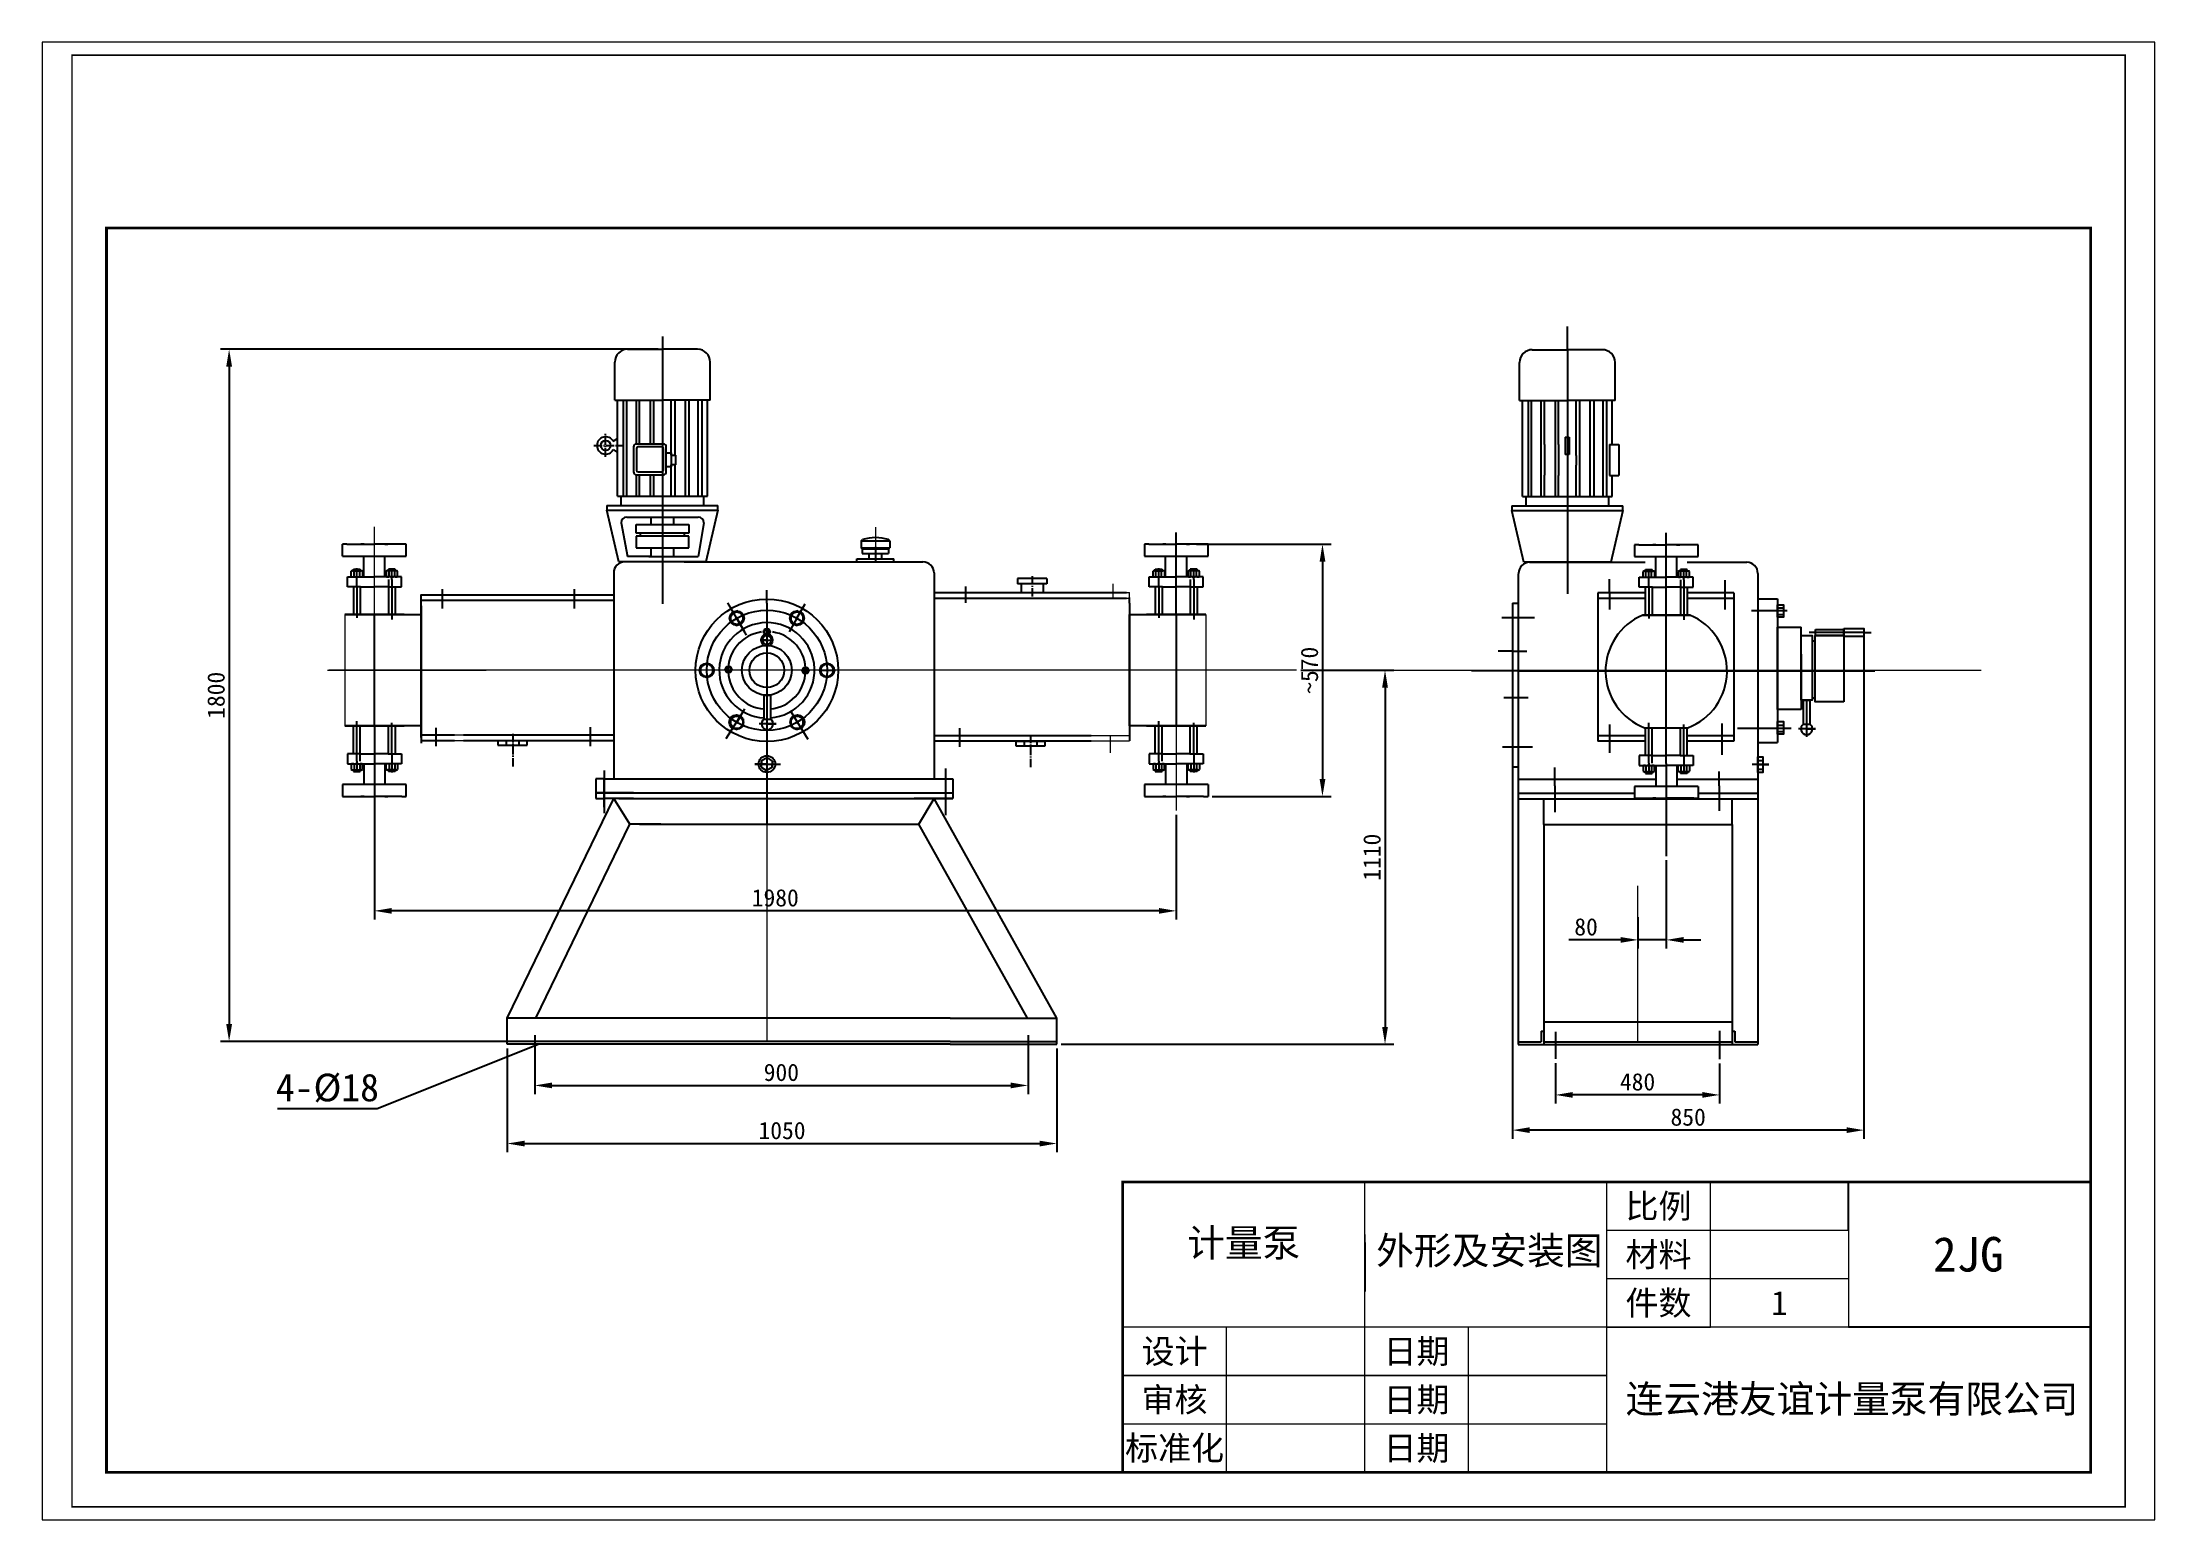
# Paper-space layout 'N' of a CAD drawing. Header units: millimetres. Extents: x 29 to 261, y 20 to 182.
# The model-space entities are those that its viewports show. They can reach past a viewport. Long polylines and large blocks are cut down to what shows.
import ezdxf
from ezdxf.enums import TextEntityAlignment as Align

# ---------------------------------------------------------------- set-up
doc = ezdxf.new("R2010")
doc.units = ezdxf.units.MM
doc.header["$PDMODE"] = 35
doc.linetypes.add('CENTER', pattern=[0.82, 0.7, -0.04, 0.04, -0.04])
doc.linetypes.add('CENTER2', pattern=[28.575, 19.05, -3.175, 3.175, -3.175])
doc.layers.add('02-中心线', color=1, linetype='CENTER2', lineweight=15)
doc.layers.add('04-标注', color=3, linetype='Continuous', lineweight=20)
for name, color, linetype in [('05-文字', 5, 'Continuous'), ('2', 4, 'Continuous'), ('5', 1, 'CENTER')]:
    doc.layers.add(name, color=color, linetype=linetype)
doc.styles.add('S', font='SimSun.ttf')
doc.dimstyles.new('ISO-25', dxfattribs={"dimtxt": 2.5, "dimasz": 2.5, "dimexe": 1.25, "dimexo": 0.625, "dimtad": 1, "dimtxsty": 'Standard', "dimcen": 2.5, "dimadec": 0, "dimazin": 0, "dimtfac": 1, "dimtmove": 0, "dimatfit": 3, "dimfxl": 0, "dimarcsym": 0})

psp = doc.layouts.new('N')

msp = doc.modelspace()

# ---------------------------------------------------------------- texts
at = {"color": 0, "style": 'S'}
msp.add_text('4-%%C18', height=4, dxfattribs=at).set_placement((67.896, 75.919), align=Align.MIDDLE_CENTER)
at = {"style": 'S'}
for s, height, p in [('比例', 3.5, (260.438, 58.753)), ('材料', 3.5, (260.438, 51.753)), ('件数', 3.5, (260.438, 44.753)), ('设计', 3.5, (190.438, 37.753)), ('日期', 3.5, (225.438, 37.753)), ('审核', 3.5, (190.438, 30.753)), ('日期', 3.5, (225.438, 30.753)), ('连云港友谊计量泵有限公司', 4, (288.437, 30.857)), ('标准化', 3.5, (190.438, 23.753)), ('日期', 3.5, (225.438, 23.753))]:
    msp.add_text(s, height=height, dxfattribs=at).set_placement(p, align=Align.MIDDLE_CENTER)
at = {"layer": '04-标注', "color": 0, "style": 'S'}
for s, height, p in [('计量泵', 4, (200.438, 53.435)), ('外形及安装图', 4, (235.975, 52.327)), ('2JG', 5, (305.255, 51.793)), ('1', 3.5, (277.938, 44.753))]:
    msp.add_text(s, height=height, dxfattribs=at).set_placement(p, align=Align.MIDDLE_CENTER)

# ---------------------------------------------------------------- blocks, each defined once
blk = doc.blocks.new('*D9')
at = {"color": 0, "lineweight": -2}
for p, q in [((93.91, 81.57), (93.91, 66.56)), ((173.42, 81.57), (173.42, 66.56)), ((96.41, 67.81), (170.92, 67.81))]:
    blk.add_line(p, q, dxfattribs=at)
at = {"color": 0}
for points in [[(96.41, 68.22), (96.41, 67.39), (93.91, 67.81)], [(170.92, 68.22), (170.92, 67.39), (173.42, 67.81)]]:
    blk.add_solid(points, dxfattribs=at)
at = {"layer": 'Defpoints', "color": 0}
for p in [(93.91, 82.19), (173.42, 82.19), (173.42, 67.81)]:
    blk.add_point(p, dxfattribs=at)
at = {"color": 0, "insert": (133.66, 69.68), "char_height": 2.5, "attachment_point": 5}
blk.add_mtext('\\A1;1050', dxfattribs=at)
blk = doc.blocks.new('*D10')
at = {"color": 0, "lineweight": -2}
for p, q in [((115.74, 182.7), (52.43, 182.7)), ((53.68, 180.2), (53.68, 85.09)), ((110.4, 82.59), (52.43, 82.59))]:
    blk.add_line(p, q, dxfattribs=at)
at = {"color": 0}
for points in [[(53.26, 180.2), (54.1, 180.2), (53.68, 182.7)], [(53.26, 85.09), (54.1, 85.09), (53.68, 82.59)]]:
    blk.add_solid(points, dxfattribs=at)
at = {"layer": 'Defpoints', "color": 0}
for p in [(116.36, 182.7), (53.68, 82.59), (111.02, 82.59)]:
    blk.add_point(p, dxfattribs=at)
at = {"color": 0, "insert": (51.8, 132.65), "char_height": 2.5, "attachment_point": 5, "rotation": 90}
blk.add_mtext('\\A1;1800', dxfattribs=at)
blk = doc.blocks.new('*D12')
at = {"color": 0, "lineweight": -2}
for p, q in [((208.69, 136.27), (222.13, 136.27)), ((220.88, 133.77), (220.88, 84.69)), ((174.04, 82.19), (222.13, 82.19))]:
    blk.add_line(p, q, dxfattribs=at)
at = {"color": 0}
for points in [[(220.46, 133.77), (221.3, 133.77), (220.88, 136.27)], [(220.46, 84.69), (221.3, 84.69), (220.88, 82.19)]]:
    blk.add_solid(points, dxfattribs=at)
at = {"layer": 'Defpoints', "color": 0}
for p in [(208.07, 136.27), (173.42, 82.19), (220.88, 82.19)]:
    blk.add_point(p, dxfattribs=at)
at = {"color": 0, "insert": (219, 109.23), "char_height": 2.5, "attachment_point": 5, "rotation": 90}
blk.add_mtext('\\A1;1110', dxfattribs=at)
blk = doc.blocks.new('*D17')
at = {"color": 0, "lineweight": -2}
for p, q in [((97.88, 83.49), (97.88, 74.96)), ((169.24, 83.49), (169.24, 74.96)), ((100.38, 76.21), (166.74, 76.21))]:
    blk.add_line(p, q, dxfattribs=at)
at = {"color": 0}
for points in [[(100.38, 76.63), (100.38, 75.8), (97.88, 76.21)], [(166.74, 76.63), (166.74, 75.8), (169.24, 76.21)]]:
    blk.add_solid(points, dxfattribs=at)
at = {"layer": 'Defpoints', "color": 0}
for p in [(97.88, 84.11), (169.24, 84.11), (169.24, 76.21)]:
    blk.add_point(p, dxfattribs=at)
at = {"color": 0, "insert": (133.56, 78.09), "char_height": 2.5, "attachment_point": 5}
blk.add_mtext('\\A1;900', dxfattribs=at)
blk = doc.blocks.new('*D21')
at = {"color": 0, "lineweight": -2}
for p, q in [((193.6, 154.5), (213.08, 154.5)), ((211.83, 152), (211.83, 120.53)), ((195.9, 118.03), (213.08, 118.03))]:
    blk.add_line(p, q, dxfattribs=at)
at = {"color": 0}
for points in [[(211.42, 152), (212.25, 152), (211.83, 154.5)], [(211.42, 120.53), (212.25, 120.53), (211.83, 118.03)]]:
    blk.add_solid(points, dxfattribs=at)
at = {"layer": 'Defpoints', "color": 0}
for p in [(192.98, 154.5), (195.28, 118.03), (211.83, 118.03)]:
    blk.add_point(p, dxfattribs=at)
at = {"color": 0, "insert": (209.96, 136.27), "char_height": 2.5, "attachment_point": 5, "rotation": 90}
blk.add_mtext('\\A1;~570', dxfattribs=at)
blk = doc.blocks.new('*D26')
at = {"color": 0, "lineweight": -2}
for p, q in [((245.53, 79.45), (245.53, 73.59)), ((269.28, 79.37), (269.28, 73.59)), ((266.78, 74.84), (248.03, 74.84))]:
    blk.add_line(p, q, dxfattribs=at)
at = {"color": 0}
for points in [[(248.03, 75.26), (248.03, 74.43), (245.53, 74.84)], [(266.78, 75.26), (266.78, 74.43), (269.28, 74.84)]]:
    blk.add_solid(points, dxfattribs=at)
at = {"layer": 'Defpoints', "color": 0}
for p in [(245.53, 80.08), (269.28, 79.99), (245.53, 74.84)]:
    blk.add_point(p, dxfattribs=at)
at = {"color": 0, "insert": (257.41, 76.72), "char_height": 2.5, "attachment_point": 5}
blk.add_mtext('\\A1;480', dxfattribs=at)
blk = doc.blocks.new('*D27')
at = {"color": 0, "lineweight": -2}
for p, q in [((290.15, 141.69), (290.15, 68.5)), ((239.32, 133.5), (239.32, 68.5)), ((287.65, 69.75), (241.82, 69.75))]:
    blk.add_line(p, q, dxfattribs=at)
at = {"color": 0}
for points in [[(241.82, 70.16), (241.82, 69.33), (239.32, 69.75)], [(287.65, 70.16), (287.65, 69.33), (290.15, 69.75)]]:
    blk.add_solid(points, dxfattribs=at)
at = {"layer": 'Defpoints', "color": 0}
for p in [(290.15, 142.32), (239.32, 134.13), (239.32, 69.75)]:
    blk.add_point(p, dxfattribs=at)
at = {"color": 0, "insert": (264.73, 71.62), "char_height": 2.5, "attachment_point": 5}
blk.add_mtext('\\A1;850', dxfattribs=at)
blk = doc.blocks.new('*D28')
at = {"layer": '04-标注', "color": 0, "lineweight": -2}
for p, q in [((261.56, 108.78), (261.56, 96.02)), ((257.46, 100.54), (257.46, 96.02)), ((254.96, 97.27), (247.46, 97.27)), ((261.56, 97.27), (257.46, 97.27)), ((264.06, 97.27), (266.56, 97.27))]:
    blk.add_line(p, q, dxfattribs=at)
at = {"layer": '04-标注', "color": 0}
for points in [[(254.96, 97.68), (254.96, 96.85), (257.46, 97.27)], [(264.06, 97.68), (264.06, 96.85), (261.56, 97.27)]]:
    blk.add_solid(points, dxfattribs=at)
at = {"layer": 'Defpoints', "color": 0}
for p in [(261.56, 109.4), (257.46, 101.17), (257.46, 97.27)]:
    blk.add_point(p, dxfattribs=at)
at = {"layer": '04-标注', "color": 0, "insert": (249.96, 99.14), "char_height": 2.5, "attachment_point": 5}
blk.add_mtext('\\A1;80', dxfattribs=at)
blk = doc.blocks.new('*D29')
at = {"layer": '04-标注', "color": 0, "lineweight": -2}
for p, q in [((74.69, 117.41), (74.69, 100.22)), ((190.67, 115.36), (190.67, 100.22)), ((188.17, 101.47), (77.19, 101.47))]:
    blk.add_line(p, q, dxfattribs=at)
at = {"layer": '04-标注', "color": 0}
for points in [[(77.19, 101.88), (77.19, 101.05), (74.69, 101.47)], [(188.17, 101.88), (188.17, 101.05), (190.67, 101.47)]]:
    blk.add_solid(points, dxfattribs=at)
at = {"layer": 'Defpoints', "color": 0}
for p in [(74.69, 118.03), (190.67, 115.99), (74.69, 101.47)]:
    blk.add_point(p, dxfattribs=at)
at = {"layer": '04-标注', "color": 0, "insert": (132.68, 103.34), "char_height": 2.5, "attachment_point": 5}
blk.add_mtext('\\A1;1980', dxfattribs=at)

# ---------------------------------------------------------------- dimensions: what is measured, and where the dimension line sits
at = {"color": 0}
for base, p1, p2, text, picture, middle in [((53.678, 82.593), (116.364, 182.698), (111.022, 82.593), '1800', '*D10', (51.803, 132.645)), ((211.832, 118.033), (192.976, 154.498), (195.277, 118.033), '~570', '*D21', (209.957, 136.265)), ((220.879, 82.193), (208.066, 136.265), (173.415, 82.193), '1110', '*D12', (219.004, 109.229))]:
    dim = msp.add_linear_dim(base=base, p1=p1, p2=p2, angle=90, text=text, dimstyle='ISO-25', override={"dimtp": -0.009, "dimtm": 0.034, "dimtfac": 0.5, "dimtolj": 1}, dxfattribs=at)
    dim.commit()
    dim.dimension.update_dxf_attribs({"geometry": picture, "text_midpoint": middle})
for base, p1, p2, text, picture, middle in [((239.317, 69.748), (290.147, 142.318), (239.317, 134.126), '850', '*D27', (264.732, 71.623)), ((169.235, 76.213), (97.88, 84.113), (169.235, 84.113), '900', '*D17', (133.558, 78.088)), ((173.415, 67.808), (93.909, 82.193), (173.415, 82.193), '1050', '*D9', (133.662, 69.683)), ((245.534, 74.842), (269.277, 79.993), (245.534, 80.077), '480', '*D26', (257.406, 76.717))]:
    dim = msp.add_linear_dim(base=base, p1=p1, p2=p2, text=text, dimstyle='ISO-25', override={"dimtp": -0.009, "dimtm": 0.034, "dimtfac": 0.5, "dimtolj": 1}, dxfattribs=at)
    dim.commit()
    dim.dimension.update_dxf_attribs({"geometry": picture, "text_midpoint": middle})
at = {"layer": '04-标注', "color": 0}
for base, p1, p2, text, picture, middle in [((74.694, 101.467), (190.675, 115.99), (74.694, 118.033), '1980', '*D29', (132.684, 103.342)), ((257.465, 97.268), (261.561, 109.4), (257.465, 101.169), '80', '*D28', (249.965, 99.143))]:
    dim = msp.add_linear_dim(base=base, p1=p1, p2=p2, text=text, dimstyle='ISO-25', override={"dimtp": -0.009, "dimtm": 0.034, "dimtfac": 0.5, "dimtolj": 1}, dxfattribs=at)
    dim.commit()
    dim.dimension.update_dxf_attribs({"geometry": picture, "text_midpoint": middle})

# ---------------------------------------------------------------- linework, layer by layer
at = {"color": 0}
for p, q in [((116.364, 184.532), (116.364, 145.89)), ((247.253, 182.639), (247.253, 185.998)), ((247.253, 182.639), (247.253, 147.33)), ((243.427, 168.929), (243.427, 164.508)), ((243.935, 168.932), (243.935, 164.505)), ((245.489, 168.932), (245.489, 164.468)), ((245.997, 168.932), (245.997, 164.468)), ((246.926, 169.991), (247.523, 169.991)), ((246.926, 169.991), (246.926, 167.468)), ((247.523, 169.991), (247.523, 167.468)), ((253.331, 168.932), (254.71, 168.932)), ((253.331, 168.932), (253.331, 164.468)), ((254.71, 168.932), (254.71, 164.468)), ((247.523, 167.468), (246.926, 167.468)), ((248.509, 167.319), (248.509, 165.93)), ((249.017, 167.319), (249.017, 165.93)), ((253.331, 164.468), (254.71, 164.468)), ((108.334, 160.096), (108.334, 159.453)), ((110.072, 151.947), (108.334, 159.453)), ((124.395, 159.453), (122.654, 151.947)), ((124.395, 159.453), (124.395, 160.096)), ((239.223, 160.037), (239.223, 159.394)), ((240.961, 151.888), (239.223, 159.394)), ((255.283, 159.394), (253.543, 151.888)), ((255.283, 159.394), (255.283, 160.037)), ((110.385, 157.607), (111.313, 152.709)), ((122.344, 157.607), (121.541, 152.709)), ((190.675, 144.321), (190.675, 156.22)), ((261.561, 144.258), (261.561, 156.157)), ((70.727, 154.498), (70.092, 154.498)), ((70.092, 152.792), (70.092, 154.498)), ((70.092, 152.792), (79.296, 152.792)), ((70.727, 154.498), (74.694, 154.498)), ((72.081, 154.498), (72.748, 154.498)), ((73.203, 154.498), (72.748, 154.498)), ((73.162, 152.113), (73.162, 152.792)), ((79.296, 154.498), (74.694, 154.498)), ((76.185, 154.498), (76.64, 154.498)), ((76.226, 152.113), (76.226, 152.792)), ((79.296, 152.792), (79.296, 154.498)), ((145.087, 154.994), (145.315, 155.182)), ((145.087, 154.994), (145.087, 153.996)), ((145.087, 154.994), (149.234, 154.994)), ((145.241, 153.842), (145.087, 153.996)), ((145.087, 153.996), (149.234, 153.996)), ((145.241, 153.842), (145.241, 153.151)), ((145.241, 153.842), (149.081, 153.842)), ((145.241, 153.151), (149.081, 153.151)), ((146.239, 152.408), (146.239, 153.151)), ((146.239, 152.408), (146.239, 153.151)), ((147.161, 154.149), (147.161, 151.947)), ((147.161, 153.481), (147.161, 152.615)), ((148.082, 152.408), (148.082, 153.151)), ((149.234, 154.994), (149.051, 155.168)), ((149.081, 153.842), (149.234, 153.996)), ((149.081, 153.842), (149.081, 153.151)), ((149.234, 154.994), (149.234, 153.996)), ((186.708, 154.498), (186.073, 154.498)), ((186.073, 154.498), (186.073, 152.792)), ((186.073, 152.792), (195.277, 152.792)), ((186.708, 154.498), (190.675, 154.498)), ((188.062, 154.498), (188.729, 154.498)), ((189.184, 154.498), (188.729, 154.498)), ((189.143, 152.113), (189.143, 152.792)), ((195.277, 154.498), (190.675, 154.498)), ((192.165, 154.498), (192.621, 154.498)), ((192.207, 152.113), (192.207, 152.792)), ((195.277, 152.792), (195.277, 154.498)), ((257.594, 154.435), (256.959, 154.435)), ((256.959, 154.435), (256.959, 152.729)), ((257.594, 154.435), (261.561, 154.435)), ((258.948, 154.435), (259.615, 154.435)), ((260.07, 154.435), (259.615, 154.435)), ((266.163, 154.435), (261.561, 154.435)), ((263.052, 154.435), (263.507, 154.435)), ((266.163, 152.729), (266.163, 154.435)), ((70.791, 148.336), (70.791, 149.78)), ((70.791, 149.78), (74.694, 149.78)), ((71.339, 149.835), (71.339, 150.612)), ((71.544, 150.668), (72.78, 150.668)), ((71.669, 150.668), (71.669, 150.914)), ((71.669, 150.914), (72.655, 150.914)), ((71.741, 150.668), (71.741, 150.914)), ((71.75, 149.835), (71.75, 150.612)), ((72.162, 149.418), (72.162, 151.029)), ((72.162, 148.336), (72.162, 149.78)), ((72.574, 149.835), (72.574, 150.612)), ((72.584, 150.668), (72.584, 150.914)), ((72.655, 150.668), (72.655, 150.914)), ((72.986, 150.612), (72.986, 149.835)), ((73.162, 149.78), (73.162, 152.113)), ((78.597, 149.78), (74.694, 149.78)), ((76.226, 149.78), (76.226, 152.113)), ((76.402, 150.612), (76.402, 149.835)), ((77.843, 150.668), (76.608, 150.668)), ((76.732, 150.668), (76.732, 150.914)), ((77.719, 150.914), (76.732, 150.914)), ((76.804, 150.668), (76.804, 150.914)), ((76.814, 149.835), (76.814, 150.612)), ((77.226, 149.418), (77.226, 151.029)), ((77.637, 149.835), (77.637, 150.612)), ((77.647, 150.668), (77.647, 150.914)), ((77.719, 150.668), (77.719, 150.914)), ((78.049, 149.835), (78.049, 150.612)), ((78.597, 148.336), (78.597, 149.78)), ((109.313, 150.347), (109.313, 120.584)), ((116.364, 151.947), (110.072, 151.947)), ((119.148, 151.947), (110.913, 151.947)), ((114.73, 152.709), (111.313, 152.709)), ((119.51, 151.947), (152.765, 151.947)), ((144.47, 151.947), (144.47, 152.408)), ((144.47, 152.408), (149.851, 152.408)), ((144.47, 151.947), (144.47, 151.947)), ((144.47, 151.947), (144.47, 151.947)), ((149.851, 151.947), (149.851, 152.408)), ((152.765, 151.947), (154.045, 151.947)), ((155.645, 150.347), (155.645, 120.584)), ((155.645, 150.347), (155.645, 120.584)), ((186.772, 148.336), (186.772, 149.78)), ((186.772, 149.78), (190.675, 149.78)), ((187.319, 149.835), (187.319, 150.612)), ((187.525, 150.668), (188.761, 150.668)), ((187.65, 150.668), (187.65, 150.914)), ((187.65, 150.914), (188.636, 150.914)), ((187.722, 150.668), (187.722, 150.914)), ((187.731, 149.835), (187.731, 150.612)), ((188.143, 149.418), (188.143, 151.029)), ((188.143, 148.336), (188.143, 149.78)), ((188.555, 149.835), (188.555, 150.612)), ((188.564, 150.668), (188.564, 150.914)), ((188.636, 150.668), (188.636, 150.914)), ((188.967, 150.612), (188.967, 149.835)), ((189.143, 149.78), (189.143, 152.113)), ((194.578, 149.78), (190.675, 149.78)), ((192.207, 149.78), (192.207, 152.113)), ((192.383, 150.612), (192.383, 149.835)), ((193.824, 150.668), (192.589, 150.668)), ((192.713, 150.668), (192.713, 150.914)), ((193.7, 150.914), (192.713, 150.914)), ((192.785, 150.668), (192.785, 150.914)), ((192.795, 149.835), (192.795, 150.612)), ((193.206, 149.418), (193.206, 151.029)), ((193.618, 149.835), (193.618, 150.612)), ((193.628, 150.668), (193.628, 150.914)), ((193.7, 150.668), (193.7, 150.914)), ((194.03, 149.835), (194.03, 150.612)), ((194.578, 148.336), (194.578, 149.78)), ((240.208, 150.441), (240.117, 150.093)), ((240.117, 150.093), (240.117, 82.134)), ((247.253, 151.888), (240.961, 151.888)), ((241.763, 151.888), (258.533, 151.888)), ((250.036, 151.888), (241.801, 151.888)), ((256.959, 152.729), (266.163, 152.729)), ((258.206, 149.772), (258.206, 150.55)), ((258.412, 150.605), (259.647, 150.605)), ((258.536, 150.605), (258.536, 150.851)), ((258.536, 150.851), (259.523, 150.851)), ((258.608, 150.605), (258.608, 150.851)), ((258.618, 149.772), (258.618, 150.55)), ((259.029, 149.355), (259.029, 150.967)), ((259.441, 149.772), (259.441, 150.55)), ((259.451, 150.605), (259.451, 150.851)), ((259.523, 150.605), (259.523, 150.851)), ((259.853, 150.55), (259.853, 149.772)), ((260.029, 152.05), (260.029, 152.729)), ((260.029, 149.717), (260.029, 152.05)), ((263.093, 152.05), (263.093, 152.729)), ((263.093, 149.717), (263.093, 152.05)), ((263.269, 150.55), (263.269, 149.772)), ((264.71, 150.605), (263.475, 150.605)), ((263.599, 150.605), (263.599, 150.851)), ((264.586, 150.851), (263.599, 150.851)), ((263.671, 150.605), (263.671, 150.851)), ((263.681, 149.772), (263.681, 150.55)), ((264.093, 149.355), (264.093, 150.967)), ((264.505, 149.772), (264.505, 150.55)), ((264.514, 150.605), (264.514, 150.851)), ((264.586, 151.888), (273.212, 151.888)), ((264.586, 150.605), (264.586, 150.851)), ((264.916, 149.772), (264.916, 150.55)), ((274.812, 150.288), (274.812, 145.868)), ((72.702, 148.336), (70.791, 148.336)), ((71.666, 148.336), (71.666, 144.321)), ((72.162, 148.336), (72.162, 143.842)), ((72.658, 148.336), (72.658, 144.321)), ((72.702, 148.336), (74.694, 148.336)), ((76.685, 148.336), (74.694, 148.336)), ((76.685, 148.336), (78.597, 148.336)), ((76.73, 149.418), (76.73, 144.321)), ((77.223, 148.336), (77.223, 144.321)), ((77.226, 149.418), (77.226, 143.617)), ((77.719, 148.336), (77.719, 144.321)), ((81.473, 142.781), (81.473, 147.21)), ((109.313, 147.146), (81.473, 147.146)), ((81.473, 146.346), (81.473, 147.146)), ((84.511, 148.022), (84.511, 145.219)), ((103.609, 148.022), (103.609, 145.219)), ((131.467, 145.973), (131.467, 147.865)), ((155.645, 147.52), (183.485, 147.52)), ((155.645, 146.72), (183.485, 146.72)), ((160.185, 148.395), (160.185, 146.045)), ((183.896, 145.988), (183.896, 146.788)), ((188.683, 148.336), (186.772, 148.336)), ((187.647, 148.336), (187.647, 144.321)), ((188.143, 148.336), (188.143, 143.842)), ((188.639, 148.336), (188.639, 144.321)), ((188.683, 148.336), (190.675, 148.336)), ((192.666, 148.336), (190.675, 148.336)), ((192.666, 148.336), (194.578, 148.336)), ((192.71, 149.418), (192.71, 144.321)), ((193.204, 148.336), (193.204, 144.321)), ((193.206, 149.418), (193.206, 143.617)), ((193.7, 148.336), (193.7, 144.321)), ((258.533, 147.474), (251.665, 147.474)), ((251.665, 147.474), (251.665, 126.007)), ((253.37, 147.474), (253.37, 149.429)), ((253.37, 147.474), (253.37, 145.057)), ((257.658, 148.273), (257.658, 149.717)), ((257.658, 149.717), (261.561, 149.717)), ((259.57, 148.273), (257.658, 148.273)), ((258.533, 148.273), (258.533, 144.258)), ((259.029, 148.273), (259.029, 149.717)), ((259.029, 148.273), (259.029, 143.779)), ((259.525, 148.273), (259.525, 144.258)), ((259.57, 148.273), (261.561, 148.273)), ((265.464, 149.717), (261.561, 149.717)), ((261.561, 122.796), (261.561, 149.516)), ((263.552, 148.273), (261.561, 148.273)), ((263.552, 148.273), (265.464, 148.273)), ((263.597, 149.355), (263.597, 144.258)), ((264.09, 148.273), (264.09, 144.258)), ((264.093, 149.355), (264.093, 143.554)), ((264.586, 148.273), (264.586, 144.258)), ((271.339, 147.474), (264.586, 147.474)), ((265.464, 148.273), (265.464, 149.717)), ((270.025, 149.288), (270.025, 145.057)), ((271.339, 147.474), (271.339, 126.007)), ((78.991, 144.321), (70.397, 144.321)), ((74.694, 128.21), (74.694, 144.321)), ((109.313, 146.346), (81.473, 146.346)), ((81.473, 140.746), (81.473, 146.346)), ((81.473, 126.543), (81.473, 146.331)), ((81.473, 145.6), (81.473, 126.931)), ((128.529, 141.354), (125.826, 146.036)), ((127.116, 143.803), (128.251, 141.836)), ((131.467, 145.973), (131.467, 113.996)), ((135.819, 143.803), (134.683, 141.836)), ((135.819, 143.803), (137.017, 145.878)), ((183.896, 145.988), (183.896, 126.199)), ((186.378, 144.321), (194.972, 144.321)), ((194.972, 144.321), (186.378, 144.321)), ((190.675, 144.321), (190.675, 128.21)), ((237.758, 143.907), (242.518, 143.907)), ((239.317, 145.967), (239.317, 122.285)), ((239.317, 145.967), (240.117, 145.967)), ((258.533, 146.674), (251.665, 146.674)), ((258.152, 144.258), (264.97, 144.258)), ((264.97, 144.258), (258.152, 144.258)), ((271.339, 146.674), (264.586, 146.674)), ((279.036, 144.855), (273.876, 144.855)), ((274.812, 146.606), (277.675, 146.606)), ((274.812, 145.868), (274.812, 126.544)), ((277.675, 146.606), (277.675, 125.806)), ((277.675, 145.307), (278.53, 145.307)), ((277.675, 144.35), (278.53, 144.35)), ((131.467, 140.642), (130.614, 140.642)), ((130.614, 140.642), (132.32, 140.642)), ((281.082, 138.577), (281.082, 142.494)), ((290.147, 141.74), (282.228, 141.74)), ((287.251, 141.31), (287.251, 131.719)), ((290.147, 141.74), (291.185, 141.74)), ((239.317, 139.048), (237.241, 139.048)), ((239.317, 139.048), (241.38, 139.048)), ((281.082, 138.577), (281.082, 130.59)), ((282.658, 140.546), (283.101, 140.546)), ((139.266, 136.265), (141.409, 136.265)), ((240.117, 136.206), (233.4, 136.206)), ((240.117, 136.206), (283.005, 136.206)), ((281.939, 136.206), (291.739, 136.206)), ((238.069, 132.327), (241.587, 132.327)), ((281.87, 131.934), (281.87, 126.618)), ((282.658, 132.272), (283.101, 132.272)), ((72.162, 123.113), (72.162, 128.913)), ((77.226, 124.195), (77.226, 128.689)), ((81.473, 131.231), (81.473, 126.131)), ((128.041, 130.33), (125.542, 126.376)), ((128.251, 130.695), (127.116, 128.728)), ((132.822, 128.506), (130.362, 128.506)), ((131.088, 129.21), (131.968, 129.21)), ((131.528, 128.506), (132.822, 128.506)), ((134.821, 130.456), (137.406, 126.317)), ((183.896, 129.75), (183.896, 126.052)), ((188.143, 123.113), (188.143, 128.913)), ((193.206, 124.195), (193.206, 128.689)), ((253.37, 128.415), (253.37, 124.325)), ((259.029, 122.851), (259.029, 128.651)), ((264.093, 123.933), (264.093, 128.426)), ((269.602, 128.556), (269.602, 124.043)), ((281.43, 128.48), (282.31, 128.48)), ((78.991, 128.21), (70.397, 128.21)), ((70.397, 128.21), (78.991, 128.21)), ((71.669, 124.195), (71.669, 128.21)), ((72.165, 124.195), (72.165, 128.21)), ((72.658, 123.113), (72.658, 128.21)), ((74.694, 128.21), (74.694, 116.31)), ((76.73, 124.195), (76.73, 128.21)), ((77.722, 124.195), (77.722, 128.21)), ((81.473, 126.931), (86.276, 126.931)), ((81.473, 126.543), (81.473, 125.743)), ((81.473, 126.131), (86.276, 126.131)), ((83.622, 125.273), (83.622, 127.932)), ((87.588, 126.931), (109.313, 126.931)), ((87.588, 126.131), (109.313, 126.131)), ((92.546, 126.131), (96.801, 126.131)), ((105.966, 125.295), (105.966, 128.028)), ((155.645, 126.852), (178.372, 126.852)), ((155.645, 126.052), (178.372, 126.052)), ((159.356, 125.18), (159.356, 127.883)), ((167.465, 126.014), (171.72, 126.014)), ((186.378, 128.21), (194.972, 128.21)), ((187.65, 124.195), (187.65, 128.21)), ((188.146, 124.195), (188.146, 128.21)), ((188.639, 123.113), (188.639, 128.21)), ((192.71, 124.195), (192.71, 128.21)), ((193.702, 124.195), (193.702, 128.21)), ((258.536, 126.807), (251.665, 126.807)), ((258.536, 126.007), (251.665, 126.007)), ((258.418, 127.947), (264.704, 127.947)), ((258.536, 123.933), (258.536, 127.947)), ((259.032, 123.933), (259.032, 127.947)), ((259.525, 122.851), (259.525, 127.947)), ((263.597, 123.933), (263.597, 127.947)), ((264.589, 123.933), (264.589, 127.947)), ((271.339, 126.807), (264.589, 126.807)), ((271.339, 126.007), (264.589, 126.007)), ((279.638, 127.838), (271.848, 127.838)), ((274.812, 126.544), (274.812, 82.134)), ((274.812, 125.806), (277.675, 125.806)), ((277.675, 128.333), (278.53, 128.333)), ((277.675, 127.415), (278.53, 127.415)), ((283.163, 127.777), (280.704, 127.777)), ((281.87, 127.777), (283.163, 127.777)), ((70.791, 124.195), (70.791, 122.751)), ((72.702, 124.195), (70.791, 124.195)), ((70.791, 122.751), (74.694, 122.751)), ((71.339, 122.696), (71.339, 121.918)), ((71.75, 122.696), (71.75, 121.918)), ((72.162, 123.113), (72.162, 121.501)), ((72.574, 122.696), (72.574, 121.918)), ((72.702, 124.195), (74.694, 124.195)), ((72.986, 121.918), (72.986, 122.696)), ((73.162, 122.751), (73.162, 120.418)), ((76.685, 124.195), (74.694, 124.195)), ((78.597, 122.751), (74.694, 122.751)), ((76.226, 122.751), (76.226, 120.418)), ((76.402, 121.918), (76.402, 122.696)), ((76.685, 124.195), (78.597, 124.195)), ((76.814, 122.696), (76.814, 121.918)), ((77.226, 124.195), (77.226, 122.751)), ((77.226, 123.113), (77.226, 121.501)), ((77.637, 122.696), (77.637, 121.918)), ((78.049, 122.696), (78.049, 121.918)), ((78.597, 124.195), (78.597, 122.751)), ((131.467, 122.706), (129.718, 122.706)), ((129.718, 122.706), (133.446, 122.706)), ((186.772, 124.195), (186.772, 122.751)), ((188.683, 124.195), (186.772, 124.195)), ((186.772, 122.751), (190.675, 122.751)), ((187.319, 122.696), (187.319, 121.918)), ((187.731, 122.696), (187.731, 121.918)), ((188.143, 123.113), (188.143, 121.501)), ((188.555, 122.696), (188.555, 121.918)), ((188.683, 124.195), (190.675, 124.195)), ((188.967, 121.918), (188.967, 122.696)), ((189.143, 122.751), (189.143, 120.418)), ((192.666, 124.195), (190.675, 124.195)), ((194.578, 122.751), (190.675, 122.751)), ((192.207, 122.751), (192.207, 120.418)), ((192.383, 121.918), (192.383, 122.696)), ((192.666, 124.195), (194.578, 124.195)), ((192.795, 122.696), (192.795, 121.918)), ((193.206, 124.195), (193.206, 122.751)), ((193.206, 123.113), (193.206, 121.501)), ((193.618, 122.696), (193.618, 121.918)), ((194.03, 122.696), (194.03, 121.918)), ((194.578, 124.195), (194.578, 122.751)), ((237.862, 125.192), (242.208, 125.192)), ((239.317, 122.285), (240.117, 122.285)), ((257.658, 123.933), (257.658, 122.489)), ((259.57, 123.933), (257.658, 123.933)), ((257.658, 122.489), (261.561, 122.489)), ((258.206, 122.434), (258.206, 121.656)), ((258.618, 122.434), (258.618, 121.656)), ((259.029, 122.851), (259.029, 121.239)), ((259.441, 122.434), (259.441, 121.656)), ((259.57, 123.933), (261.561, 123.933)), ((259.853, 121.656), (259.853, 122.434)), ((260.029, 122.489), (260.029, 120.156)), ((263.552, 123.933), (261.561, 123.933)), ((261.561, 122.796), (261.561, 109.4)), ((265.464, 122.489), (261.561, 122.489)), ((263.093, 122.489), (263.093, 120.156)), ((263.269, 121.656), (263.269, 122.434)), ((263.552, 123.933), (265.464, 123.933)), ((263.681, 122.434), (263.681, 121.656)), ((264.093, 123.933), (264.093, 122.489)), ((264.093, 122.851), (264.093, 121.239)), ((264.505, 122.434), (264.505, 121.656)), ((264.916, 122.434), (264.916, 121.656)), ((265.464, 123.933), (265.464, 122.489)), ((276.388, 122.623), (273.972, 122.623)), ((274.812, 123.197), (275.52, 123.197)), ((274.812, 122.623), (276.388, 122.623)), ((79.296, 119.739), (70.092, 119.739)), ((70.092, 119.739), (70.092, 118.033)), ((71.544, 121.863), (72.78, 121.863)), ((71.669, 121.863), (71.669, 121.616)), ((71.669, 121.616), (72.655, 121.616)), ((71.741, 121.863), (71.741, 121.616)), ((72.584, 121.863), (72.584, 121.616)), ((72.655, 121.863), (72.655, 121.616)), ((73.162, 120.418), (73.162, 119.739)), ((76.226, 120.418), (76.226, 119.739)), ((77.843, 121.863), (76.608, 121.863)), ((76.732, 121.863), (76.732, 121.616)), ((77.719, 121.616), (76.732, 121.616)), ((76.804, 121.863), (76.804, 121.616)), ((77.647, 121.863), (77.647, 121.616)), ((77.719, 121.863), (77.719, 121.616)), ((79.296, 118.033), (79.296, 119.739)), ((107.927, 120.584), (106.73, 120.584)), ((106.73, 120.584), (106.73, 118.53)), ((107.927, 116.477), (107.927, 120.584)), ((107.927, 120.584), (112.193, 120.584)), ((107.927, 120.584), (158.37, 120.584)), ((107.941, 121.774), (107.941, 115.589)), ((152.765, 120.584), (158.37, 120.584)), ((157.296, 122.04), (157.296, 115.325)), ((158.37, 120.584), (158.37, 118.53)), ((195.277, 119.739), (186.073, 119.739)), ((186.073, 119.739), (186.073, 118.033)), ((187.525, 121.863), (188.761, 121.863)), ((187.65, 121.863), (187.65, 121.616)), ((187.65, 121.616), (188.636, 121.616)), ((187.722, 121.863), (187.722, 121.616)), ((188.564, 121.863), (188.564, 121.616)), ((188.636, 121.863), (188.636, 121.616)), ((189.143, 120.418), (189.143, 119.739)), ((192.207, 120.418), (192.207, 119.739)), ((193.824, 121.863), (192.589, 121.863)), ((192.713, 121.863), (192.713, 121.616)), ((193.7, 121.616), (192.713, 121.616)), ((192.785, 121.863), (192.785, 121.616)), ((193.628, 121.863), (193.628, 121.616)), ((193.7, 121.863), (193.7, 121.616)), ((195.277, 119.739), (195.277, 118.033)), ((240.117, 120.524), (258.536, 120.524)), ((245.449, 119.551), (245.449, 122.201)), ((245.449, 119.551), (245.449, 115.765)), ((266.163, 119.476), (256.959, 119.476)), ((256.959, 119.476), (256.959, 117.771)), ((258.412, 121.601), (259.647, 121.601)), ((258.536, 121.601), (258.536, 121.354)), ((258.536, 121.354), (259.523, 121.354)), ((258.536, 120.524), (260.029, 120.524)), ((258.608, 121.601), (258.608, 121.354)), ((259.451, 121.601), (259.451, 121.354)), ((259.523, 121.601), (259.523, 121.354)), ((260.029, 120.156), (260.029, 119.476)), ((263.093, 120.524), (264.589, 120.524)), ((263.093, 120.156), (263.093, 119.476)), ((264.71, 121.601), (263.475, 121.601)), ((263.599, 121.601), (263.599, 121.354)), ((264.586, 121.354), (263.599, 121.354)), ((263.671, 121.601), (263.671, 121.354)), ((264.514, 121.601), (264.514, 121.354)), ((264.586, 121.601), (264.586, 121.354)), ((264.589, 120.524), (274.812, 120.524)), ((266.163, 119.476), (266.163, 117.771)), ((269.193, 119.551), (269.193, 121.617)), ((269.193, 119.551), (269.193, 115.934)), ((274.812, 121.95), (275.52, 121.95)), ((70.092, 118.033), (74.694, 118.033)), ((73.203, 118.033), (72.748, 118.033)), ((78.661, 118.033), (74.694, 118.033)), ((76.185, 118.033), (76.64, 118.033)), ((77.307, 118.033), (76.64, 118.033)), ((78.661, 118.033), (79.296, 118.033)), ((93.909, 85.923), (109.313, 117.73)), ((106.73, 118.53), (106.73, 117.73)), ((106.73, 118.53), (107.927, 118.53)), ((107.941, 118.53), (106.73, 118.53)), ((106.73, 117.73), (107.927, 117.73)), ((112.193, 118.53), (107.927, 118.53)), ((107.927, 118.53), (158.37, 118.53)), ((112.193, 117.73), (107.927, 117.73)), ((111.649, 113.996), (109.313, 117.73)), ((110.06, 118.53), (158.37, 118.53)), ((110.06, 117.73), (158.37, 117.73)), ((158.37, 117.73), (152.765, 117.73)), ((153.459, 113.996), (155.645, 117.73)), ((173.415, 85.923), (155.645, 117.73)), ((158.37, 118.53), (158.37, 117.73)), ((186.073, 118.033), (190.675, 118.033)), ((189.184, 118.033), (188.729, 118.033)), ((194.642, 118.033), (190.675, 118.033)), ((192.165, 118.033), (192.621, 118.033)), ((193.288, 118.033), (192.621, 118.033)), ((194.642, 118.033), (195.277, 118.033)), ((240.117, 118.471), (256.959, 118.471)), ((240.117, 117.671), (257.658, 117.671)), ((243.853, 113.937), (243.853, 117.671)), ((256.959, 117.771), (261.561, 117.771)), ((257.658, 117.671), (265.464, 117.671)), ((260.07, 117.771), (259.615, 117.771)), ((265.528, 117.771), (261.561, 117.771)), ((263.052, 117.771), (263.507, 117.771)), ((264.174, 117.771), (263.507, 117.771)), ((265.464, 117.671), (269.633, 117.671)), ((265.528, 117.771), (266.163, 117.771)), ((266.163, 118.471), (269.633, 118.471)), ((269.633, 118.471), (274.812, 118.471)), ((269.633, 117.671), (274.812, 117.671)), ((271.076, 113.937), (271.076, 117.671)), ((98.054, 85.923), (111.649, 113.996)), ((116.148, 113.996), (111.649, 113.996)), ((116.148, 113.996), (113.049, 113.996)), ((113.049, 113.996), (151.909, 113.996)), ((116.148, 113.996), (149.029, 113.996)), ((149.029, 113.996), (153.459, 113.996)), ((169.143, 85.923), (153.459, 113.996)), ((243.853, 113.937), (243.853, 88.161)), ((243.853, 113.937), (271.076, 113.937)), ((271.076, 113.937), (271.076, 88.161)), ((106.433, 85.923), (93.909, 85.923)), ((93.909, 84.113), (93.909, 85.923)), ((157.996, 85.923), (106.433, 85.923)), ((157.996, 85.923), (173.415, 85.923)), ((173.415, 84.113), (173.415, 85.923)), ((243.853, 88.161), (243.853, 84.054)), ((271.076, 88.161), (271.076, 84.054)), ((274.812, 88.161), (274.812, 84.054)), ((93.909, 82.193), (93.909, 84.113)), ((106.433, 82.593), (93.909, 82.593)), ((157.996, 82.593), (106.433, 82.593)), ((157.996, 82.593), (173.415, 82.593)), ((173.415, 82.193), (173.415, 84.113)), ((240.117, 82.534), (243.453, 82.534)), ((243.453, 84.054), (243.853, 84.054)), ((243.453, 84.054), (243.453, 82.534)), ((243.853, 85.391), (271.076, 85.391)), ((243.853, 84.054), (243.853, 82.534)), ((243.853, 84.054), (243.853, 82.134)), ((243.853, 82.534), (271.076, 82.534)), ((245.534, 83.947), (245.534, 80.077)), ((269.277, 84.116), (269.277, 79.993)), ((271.076, 84.054), (271.476, 84.054)), ((271.076, 84.054), (271.076, 82.534)), ((271.076, 84.054), (271.076, 82.134)), ((271.476, 84.054), (271.476, 82.534)), ((271.476, 82.534), (274.812, 82.534)), ((274.812, 84.054), (274.812, 82.534)), ((274.812, 84.054), (274.812, 82.534)), ((274.812, 84.054), (274.812, 82.534)), ((98.505, 82.193), (75.095, 72.832)), ((106.433, 82.193), (93.909, 82.193)), ((157.996, 82.193), (106.433, 82.193)), ((157.996, 82.193), (173.415, 82.193)), ((240.117, 82.134), (274.812, 82.134)), ((75.095, 72.832), (60.696, 72.832))]:
    msp.add_line(p, q, dxfattribs=at)
for points, const_width in [([(30.938, 15.253), (327.938, 15.253), (327.938, 225.253), (30.938, 225.253)], 0.2), ([(35.938, 20.253), (322.938, 20.253), (322.938, 200.253), (35.938, 200.253)], 0.4), ([(182.938, 20.253), (322.938, 20.253), (322.938, 62.253), (182.938, 62.253)], 0.4)]:
    msp.add_lwpolyline(points, close=True, dxfattribs=dict(const_width=const_width))
for points in [[(70.397, 144.321), (81.473, 144.321), (81.473, 128.21), (70.397, 128.21)], [(194.972, 128.21), (183.896, 128.21), (183.896, 144.321), (194.972, 144.321)], [(281.082, 130.59), (277.675, 130.59), (277.675, 142.494), (281.082, 142.494)], [(287.251, 131.719), (283.101, 131.719), (283.101, 141.31), (287.251, 141.31)], [(131.088, 129.21), (131.088, 132.663), (131.968, 132.663), (131.968, 129.21)], [(281.43, 128.48), (281.43, 131.934), (282.31, 131.934), (282.31, 128.48)]]:
    msp.add_lwpolyline(points, dxfattribs=at)
for points in [[(277.675, 145.75), (278.53, 145.75), (278.53, 143.946), (277.675, 143.946)], [(281.082, 141.31), (282.658, 141.31), (282.658, 131.934), (281.082, 131.934)], [(283.164, 142.185), (287.251, 142.185), (287.251, 141.31), (283.164, 141.31)], [(287.251, 142.318), (290.147, 142.318), (290.147, 141.161), (287.251, 141.161)], [(277.675, 128.848), (278.53, 128.848), (278.53, 127.044), (277.675, 127.044)], [(274.812, 123.749), (275.52, 123.749), (275.52, 121.498), (274.812, 121.498)]]:
    msp.add_lwpolyline(points, close=True, dxfattribs=at)
msp.add_lwpolyline([(217.938, 62.253, 0.2, 0.2, 0), (217.938, 20.253, 0.2, 0.2, 0)], format="xyseb")
at = {"const_width": 0.2}
for points in [[(252.938, 62.253), (252.938, 20.253)], [(267.938, 62.253), (267.938, 41.253)], [(287.938, 62.253), (287.938, 41.253)], [(287.938, 55.253), (252.938, 55.253)], [(287.938, 48.253), (252.938, 48.253)], [(322.938, 41.253), (182.938, 41.253)], [(197.938, 41.253), (197.938, 20.253)], [(232.938, 41.253), (232.938, 20.253)], [(252.938, 34.253), (182.938, 34.253)], [(252.938, 27.253), (182.938, 27.253)]]:
    msp.add_lwpolyline(points, dxfattribs=at)
at = {"color": 0}
for centre, radius in [((131.467, 136.265), 10.313), ((131.467, 136.265), 8.703), ((127.116, 143.803), 1.04), ((135.819, 143.803), 1.04), ((131.467, 140.642), 0.64), ((131.459, 141.82), 0.473), ((131.467, 136.265), 3.602), ((131.467, 136.265), 2.511), ((122.764, 136.265), 1.04), ((125.922, 136.373), 0.473), ((137.044, 136.25), 0.473), ((140.17, 136.264), 1.04), ((127.052, 128.765), 1.04), ((135.878, 128.763), 1.04), ((131.467, 122.706), 1.206)]:
    msp.add_circle(centre, radius, dxfattribs=at)
for centre, radius, start, end in [((147.161, 149.081), 6.374, 72.75256, 106.82772), ((71.544, 150.256), 0.412, 60, 120), ((71.544, 150.191), 0.412, 240, 300), ((72.162, 149.103), 1.564, 74.73852, 105.26148), ((72.162, 151.344), 1.564, 254.73852, 285.26148), ((72.78, 150.256), 0.412, 60, 120), ((72.78, 150.191), 0.412, 240, 300), ((76.608, 150.256), 0.412, 60, 120), ((76.608, 150.191), 0.412, 240, 300), ((77.226, 149.103), 1.564, 74.73852, 105.26148), ((77.226, 151.344), 1.564, 254.73852, 285.26148), ((77.843, 150.256), 0.412, 60, 120), ((77.843, 150.191), 0.412, 240, 300), ((110.913, 150.347), 1.6, 90, 180), ((154.045, 150.347), 1.6, 0, 90), ((187.525, 150.256), 0.412, 60, 120), ((187.525, 150.191), 0.412, 240, 300), ((188.143, 149.103), 1.564, 74.73852, 105.26148), ((188.143, 151.344), 1.564, 254.73852, 285.26148), ((188.761, 150.256), 0.412, 60, 120), ((188.761, 150.191), 0.412, 240, 300), ((192.589, 150.256), 0.412, 60, 120), ((192.589, 150.191), 0.412, 240, 300), ((193.206, 149.103), 1.564, 74.73852, 105.26148), ((193.206, 151.344), 1.564, 254.73852, 285.26148), ((193.824, 150.256), 0.412, 60, 120), ((193.824, 150.191), 0.412, 240, 300), ((241.801, 150.288), 1.6, 90, 180), ((258.412, 150.193), 0.412, 60, 120), ((258.412, 150.128), 0.412, 240, 300), ((259.029, 149.04), 1.564, 74.73852, 105.26148), ((259.029, 151.281), 1.564, 254.73852, 285.26148), ((259.647, 150.193), 0.412, 60, 120), ((259.647, 150.128), 0.412, 240, 300), ((263.475, 150.193), 0.412, 60, 120), ((263.475, 150.128), 0.412, 240, 300), ((264.093, 149.04), 1.564, 74.73852, 105.26148), ((264.093, 151.281), 1.564, 254.73852, 285.26148), ((264.71, 150.193), 0.412, 60, 120), ((264.71, 150.128), 0.412, 240, 300), ((273.212, 150.288), 1.6, 360, 90), ((261.561, 136.156), 8.79, 112.82067, 249.04937), ((261.561, 136.156), 8.79, 290.95063, 67.17933), ((131.467, 136.265), 6.893, 274.16678, 266.84684), ((131.467, 136.265), 5.6, 98.12101, 266.11769), ((131.467, 140.642), 0.853, 303.60588, 236.39412), ((131.467, 136.265), 5.6, 275.13134, 81.87899), ((131.528, 128.506), 0.83, 122.02417, 57.97583), ((281.87, 127.777), 0.83, 122.02417, 57.97583), ((71.544, 122.339), 0.412, 60, 120), ((72.162, 121.187), 1.564, 74.73852, 105.26148), ((72.78, 122.339), 0.412, 60, 120), ((76.608, 122.339), 0.412, 60, 120), ((77.226, 121.187), 1.564, 74.73852, 105.26148), ((77.843, 122.339), 0.412, 60, 120), ((187.525, 122.339), 0.412, 60, 120), ((188.143, 121.187), 1.564, 74.73852, 105.26148), ((188.761, 122.339), 0.412, 60, 120), ((192.589, 122.339), 0.412, 60, 120), ((193.206, 121.187), 1.564, 74.73852, 105.26148), ((193.824, 122.339), 0.412, 60, 120), ((258.412, 122.077), 0.412, 60, 120), ((259.029, 120.924), 1.564, 74.73852, 105.26148), ((259.647, 122.077), 0.412, 60, 120), ((263.475, 122.077), 0.412, 60, 120), ((264.093, 120.924), 1.564, 74.73852, 105.26148), ((264.71, 122.077), 0.412, 60, 120), ((71.544, 122.275), 0.412, 240, 300), ((72.162, 123.427), 1.564, 254.73852, 285.26148), ((72.78, 122.275), 0.412, 240, 300), ((76.608, 122.275), 0.412, 240, 300), ((77.226, 123.427), 1.564, 254.73852, 285.26148), ((77.843, 122.275), 0.412, 240, 300), ((187.525, 122.275), 0.412, 240, 300), ((188.143, 123.427), 1.564, 254.73852, 285.26148), ((188.761, 122.275), 0.412, 240, 300), ((192.589, 122.275), 0.412, 240, 300), ((193.206, 123.427), 1.564, 254.73852, 285.26148), ((193.824, 122.275), 0.412, 240, 300), ((258.412, 122.012), 0.412, 240, 300), ((259.029, 123.165), 1.564, 254.73852, 285.26148), ((259.647, 122.012), 0.412, 240, 300), ((263.475, 122.012), 0.412, 240, 300), ((264.093, 123.165), 1.564, 254.73852, 285.26148), ((264.71, 122.012), 0.412, 240, 300)]:
    msp.add_arc(centre, radius, start, end, dxfattribs=at)
at = {"layer": '02-中心线', "color": 0}
msp.add_line((147.161, 156.949), (147.161, 153.151), dxfattribs=at)
at = {"layer": '04-标注'}
msp.add_line((322.938, 200.253), (322.938, 200.253), dxfattribs=at)
at = {"layer": '04-标注', "color": 0}
for p, q in [((74.694, 144.321), (74.694, 157.007)), ((181.556, 146.72), (181.556, 148.786)), ((183.485, 147.52), (183.896, 147.52)), ((183.485, 146.72), (183.896, 146.72)), ((183.896, 145.988), (183.896, 147.52)), ((70.397, 144.321), (70.397, 128.21)), ((194.972, 144.321), (194.972, 128.21)), ((67.915, 136.265), (90.861, 136.265)), ((208.066, 136.265), (68.121, 136.265)), ((197.454, 136.265), (170.89, 136.265)), ((220.879, 136.265), (307.127, 136.265)), ((86.276, 126.931), (88.786, 126.931)), ((86.276, 126.131), (87.588, 126.131)), ((178.372, 126.852), (183.896, 126.852)), ((178.372, 126.052), (183.896, 126.052)), ((181.134, 126.852), (181.134, 124.308)), ((190.675, 128.21), (190.675, 115.99)), ((131.467, 113.996), (131.467, 82.593)), ((257.465, 82.534), (257.465, 105.07)), ((182.938, 62.253), (182.938, 62.253)), ((182.938, 62.253), (182.938, 54.628)), ((217.938, 54.628), (217.938, 49.936)), ((217.938, 54.628), (217.938, 46.398)), ((217.938, 49.936), (217.938, 46.398)), ((252.938, 41.253), (267.938, 41.253)), ((252.938, 41.253), (267.938, 41.253))]:
    msp.add_line(p, q, dxfattribs=at)
at = {"layer": '05-文字', "color": 0}
for p, q in [((287.938, 55.253), (287.938, 62.253)), ((217.938, 53.473), (217.938, 46.398)), ((322.938, 41.253), (287.938, 41.253))]:
    msp.add_line(p, q, dxfattribs=at)
at = {"layer": '2', "color": 0}
for p, q in [((109.46, 175.332), (109.46, 180.861)), ((111.297, 182.698), (116.364, 182.698)), ((121.432, 182.698), (116.364, 182.698)), ((123.269, 175.332), (123.269, 180.861)), ((240.348, 175.273), (240.348, 180.802)), ((242.185, 182.639), (247.253, 182.639)), ((252.32, 182.639), (247.253, 182.639)), ((254.157, 175.273), (254.157, 180.802)), ((109.46, 175.332), (116.364, 175.332)), ((109.861, 161.457), (109.861, 175.332)), ((110.684, 175.332), (110.684, 161.457)), ((111.192, 161.457), (111.192, 175.332)), ((112.538, 175.332), (112.538, 168.988)), ((113.046, 168.991), (113.046, 175.332)), ((114.6, 175.332), (114.6, 168.991)), ((115.108, 168.991), (115.108, 175.332)), ((123.269, 175.332), (116.364, 175.332)), ((117.621, 167.378), (117.621, 175.332)), ((118.129, 175.332), (118.129, 167.378)), ((119.683, 161.457), (119.683, 175.332)), ((120.191, 175.332), (120.191, 161.457)), ((121.537, 161.457), (121.537, 175.332)), ((122.045, 175.332), (122.045, 161.457)), ((122.867, 161.457), (122.867, 175.332)), ((240.348, 175.273), (247.253, 175.273)), ((240.75, 161.398), (240.75, 175.273)), ((241.572, 175.273), (241.572, 161.398)), ((242.08, 161.398), (242.08, 175.273)), ((243.427, 175.273), (243.427, 168.929)), ((243.935, 168.932), (243.935, 175.273)), ((245.489, 175.273), (245.489, 168.932)), ((245.997, 168.932), (245.997, 175.273)), ((254.157, 175.273), (247.253, 175.273)), ((248.509, 167.319), (248.509, 175.273)), ((249.017, 175.273), (249.017, 167.319)), ((250.571, 161.398), (250.571, 175.273)), ((251.079, 175.273), (251.079, 161.398)), ((252.425, 161.398), (252.425, 175.273)), ((252.933, 175.273), (252.933, 161.398)), ((253.756, 168.932), (253.756, 175.273)), ((109.245, 169.394), (109.861, 169.796)), ((109.245, 168.184), (109.861, 167.783)), ((112.186, 168.59), (112.186, 164.965)), ((116.504, 168.991), (112.587, 168.991)), ((112.587, 168.349), (112.587, 165.206)), ((116.264, 168.59), (112.828, 168.59)), ((116.504, 165.206), (116.504, 168.349)), ((116.906, 164.965), (116.906, 168.59)), ((116.906, 167.741), (117.609, 167.741)), ((117.609, 165.717), (116.906, 165.717)), ((117.609, 167.741), (117.609, 165.717)), ((117.609, 167.378), (118.26, 167.378)), ((118.26, 165.989), (117.609, 165.989)), ((117.621, 161.457), (117.621, 165.989)), ((118.129, 165.989), (118.129, 161.457)), ((118.26, 167.378), (118.26, 165.989)), ((248.509, 161.398), (248.509, 165.93)), ((249.017, 165.93), (249.017, 161.398)), ((112.538, 164.566), (112.538, 161.457)), ((112.587, 164.563), (116.504, 164.563)), ((112.828, 164.965), (116.264, 164.965)), ((113.046, 161.457), (113.046, 164.563)), ((114.6, 164.527), (114.6, 161.457)), ((115.108, 161.457), (115.108, 164.527)), ((243.427, 164.508), (243.427, 161.398)), ((243.935, 161.398), (243.935, 164.505)), ((245.489, 164.468), (245.489, 161.398)), ((245.997, 161.398), (245.997, 164.468)), ((253.756, 161.398), (253.756, 164.468)), ((108.334, 160.096), (124.395, 160.096)), ((108.334, 159.453), (124.395, 159.453)), ((109.861, 161.457), (122.867, 161.457)), ((110.388, 160.096), (110.388, 161.457)), ((122.341, 160.096), (122.341, 161.457)), ((239.223, 160.037), (255.283, 160.037)), ((239.223, 159.394), (255.283, 159.394)), ((240.75, 161.398), (253.756, 161.398)), ((241.276, 160.037), (241.276, 161.398)), ((253.23, 160.037), (253.23, 161.398)), ((111.188, 158.41), (121.541, 158.41)), ((112.563, 157.355), (120.166, 157.355)), ((112.563, 156.081), (112.563, 157.355)), ((120.166, 156.081), (112.563, 156.081)), ((113.194, 155.673), (113.194, 156.081)), ((114.73, 157.355), (114.73, 158.41)), ((117.998, 157.355), (117.998, 158.41)), ((119.535, 155.673), (119.535, 156.081)), ((120.166, 157.355), (120.166, 156.081)), ((120.166, 155.673), (112.563, 155.673)), ((112.563, 155.673), (112.563, 153.99)), ((112.563, 153.99), (120.166, 153.99)), ((114.73, 152.709), (114.73, 153.99)), ((117.998, 152.709), (117.998, 153.99)), ((120.166, 153.99), (120.166, 155.673)), ((114.368, 152.709), (121.541, 152.709)), ((122.654, 151.947), (115.965, 151.947)), ((253.543, 151.888), (246.854, 151.888)), ((171.959, 149.55), (167.729, 149.549)), ((167.729, 149.549), (167.729, 148.775)), ((171.96, 148.776), (167.729, 148.775)), ((168.263, 148.775), (168.263, 147.477)), ((171.426, 148.776), (171.426, 147.478)), ((171.959, 149.55), (171.96, 148.776)), ((126.211, 144.325), (127.116, 144.847)), ((126.211, 144.325), (126.211, 143.28)), ((126.211, 143.28), (126.211, 144.325)), ((128.02, 144.325), (127.116, 144.847)), ((128.02, 144.325), (128.02, 143.28)), ((128.02, 143.28), (128.02, 144.325)), ((134.914, 144.325), (135.819, 144.847)), ((134.914, 144.325), (134.914, 143.28)), ((134.914, 143.28), (134.914, 144.325)), ((136.724, 144.325), (135.819, 144.847)), ((136.724, 144.325), (136.724, 143.28)), ((136.724, 143.28), (136.724, 144.325)), ((126.211, 143.28), (127.115, 142.758)), ((126.211, 143.28), (127.115, 142.758)), ((128.02, 143.28), (127.115, 142.758)), ((128.02, 143.28), (127.115, 142.758)), ((131.142, 142.002), (131.459, 142.185)), ((131.142, 142.002), (131.142, 141.637)), ((131.142, 141.637), (131.142, 142.002)), ((131.142, 141.637), (131.459, 141.454)), ((131.142, 141.637), (131.459, 141.454)), ((131.776, 142.002), (131.459, 142.185)), ((131.776, 141.637), (131.459, 141.454)), ((131.776, 141.637), (131.459, 141.454)), ((131.776, 142.002), (131.776, 141.637)), ((131.776, 141.637), (131.776, 142.002)), ((134.914, 143.28), (135.819, 142.758)), ((134.914, 143.28), (135.819, 142.758)), ((136.724, 143.28), (135.819, 142.758)), ((136.724, 143.28), (135.819, 142.758)), ((121.859, 136.788), (122.764, 137.31)), ((121.859, 136.788), (121.859, 135.743)), ((121.859, 135.743), (121.859, 136.788)), ((121.859, 135.743), (122.764, 135.221)), ((121.859, 135.743), (122.764, 135.221)), ((123.669, 136.788), (122.764, 137.31)), ((123.669, 135.743), (122.764, 135.221)), ((123.669, 135.743), (122.764, 135.221)), ((123.669, 136.788), (123.669, 135.743)), ((123.669, 135.743), (123.669, 136.788)), ((125.606, 136.556), (125.922, 136.739)), ((125.606, 136.556), (125.606, 136.191)), ((125.606, 136.191), (125.606, 136.556)), ((125.606, 136.191), (125.922, 136.008)), ((125.606, 136.191), (125.922, 136.008)), ((126.239, 136.556), (125.922, 136.739)), ((126.239, 136.191), (125.922, 136.008)), ((126.239, 136.191), (125.922, 136.008)), ((126.239, 136.556), (126.239, 136.191)), ((126.239, 136.191), (126.239, 136.556)), ((136.728, 136.432), (137.044, 136.615)), ((136.728, 136.432), (136.728, 136.067)), ((136.728, 136.067), (136.728, 136.432)), ((136.728, 136.067), (137.044, 135.884)), ((136.728, 136.067), (137.044, 135.884)), ((137.361, 136.432), (137.044, 136.615)), ((137.361, 136.067), (137.044, 135.884)), ((137.361, 136.067), (137.044, 135.884)), ((137.361, 136.432), (137.361, 136.067)), ((137.361, 136.067), (137.361, 136.432)), ((139.266, 136.786), (140.171, 137.308)), ((139.266, 136.786), (139.266, 135.741)), ((139.266, 135.741), (139.266, 136.786)), ((139.266, 135.741), (140.17, 135.219)), ((139.266, 135.741), (140.17, 135.219)), ((141.075, 135.741), (140.17, 135.219)), ((141.075, 135.741), (140.17, 135.219)), ((141.075, 136.786), (140.171, 137.308)), ((141.075, 136.786), (141.075, 135.741)), ((141.075, 135.741), (141.075, 136.786)), ((126.211, 129.251), (127.116, 129.773)), ((126.211, 129.251), (126.211, 128.206)), ((126.211, 128.206), (126.211, 129.251)), ((128.02, 129.25), (127.116, 129.773)), ((128.02, 129.25), (128.02, 128.206)), ((128.02, 128.206), (128.02, 129.25)), ((134.914, 129.251), (135.819, 129.773)), ((134.914, 129.251), (134.914, 128.206)), ((134.914, 128.206), (134.914, 129.251)), ((136.724, 129.25), (135.819, 129.773)), ((136.724, 129.25), (136.724, 128.206)), ((136.724, 128.206), (136.724, 129.25)), ((92.546, 126.131), (92.546, 125.456)), ((92.546, 125.456), (96.801, 125.456)), ((93.764, 126.131), (93.764, 125.456)), ((95.573, 126.131), (95.573, 125.456)), ((96.801, 125.456), (96.801, 126.131)), ((126.211, 128.206), (127.115, 127.683)), ((126.211, 128.206), (127.115, 127.683)), ((128.02, 128.206), (127.115, 127.683)), ((128.02, 128.206), (127.115, 127.683)), ((134.914, 128.206), (135.819, 127.683)), ((134.914, 128.206), (135.819, 127.683)), ((136.724, 128.206), (135.819, 127.683)), ((136.724, 128.206), (135.819, 127.683)), ((167.465, 126.014), (167.465, 125.34)), ((167.465, 125.34), (171.72, 125.34)), ((168.683, 126.014), (168.683, 125.34)), ((170.492, 126.014), (170.492, 125.34)), ((171.72, 125.34), (171.72, 126.014)), ((130.681, 123.207), (130.64, 122.275)), ((130.64, 122.275), (130.681, 123.207)), ((130.64, 122.275), (131.426, 121.774)), ((130.64, 122.275), (131.426, 121.774)), ((130.681, 123.207), (131.508, 123.637)), ((132.294, 123.136), (131.508, 123.637)), ((132.294, 123.136), (132.254, 122.205)), ((132.254, 122.205), (132.294, 123.136)), ((132.254, 122.205), (131.426, 121.774)), ((132.254, 122.205), (131.426, 121.774))]:
    msp.add_line(p, q, dxfattribs=at)
for centre, radius in [((108.138, 168.789), 0.711), ((127.116, 143.803), 0.905), ((135.819, 143.803), 0.905), ((122.764, 136.265), 0.905), ((140.17, 136.264), 0.905), ((127.116, 128.728), 0.905), ((135.819, 128.728), 0.905)]:
    msp.add_circle(centre, radius, dxfattribs=at)
for centre, radius, start, end in [((111.297, 180.861), 1.837, 90, 180), ((121.432, 180.861), 1.837, 0, 90), ((242.185, 180.802), 1.837, 90, 180), ((252.32, 180.802), 1.837, 0, 90), ((108.138, 168.789), 1.261, 28.65939, 331.34061), ((112.587, 168.59), 0.402, 90, 180), ((112.828, 168.349), 0.241, 90, 180), ((116.264, 168.349), 0.241, 360, 90), ((116.504, 168.59), 0.402, 0, 90), ((112.828, 165.206), 0.241, 180, 270), ((116.264, 165.206), 0.241, 270, 360), ((112.587, 164.965), 0.402, 180, 270), ((116.504, 164.965), 0.402, 270, 0), ((111.188, 157.607), 0.804, 90, 180), ((121.541, 157.607), 0.804, 0, 90)]:
    msp.add_arc(centre, radius, start, end, dxfattribs=at)
at = {"layer": '5', "color": 0}
for p, q in [((106.426, 168.789), (110.776, 168.789)), ((108.138, 167.158), (108.138, 170.562)), ((169.844, 149.893), (169.845, 146.873)), ((94.695, 127.056), (94.695, 122.327)), ((169.614, 126.939), (169.614, 122.211))]:
    msp.add_line(p, q, dxfattribs=at)

msp.set_redraw_order([(e.dxf.handle, doc.entitydb.next_handle()) for e in msp.query("TEXT MTEXT ATTDEF DIMENSION ARC_DIMENSION")])  # texts and dimensions are drawn at this point

# ---------------------------------------------------------------- viewports
at = {"layer": '0'}
psp.add_viewport(center=(144.73, 101.23), size=(231.56, 161.9673), view_center_point=(179.438, 120.253), view_height=213.73277, dxfattribs=at)

doc.saveas('drawing.dxf')
